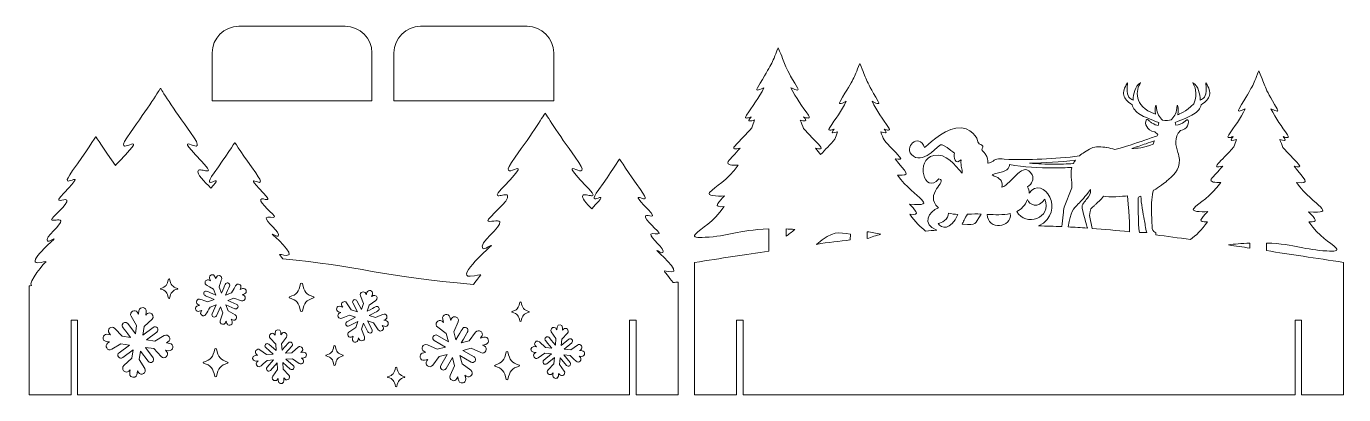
# Model space of a CAD drawing. Header units: inches. Extents: x 623 to 1241, y -363 to -190.
import ezdxf

# ---------------------------------------------------------------- set-up
doc = ezdxf.new("R2010")
doc.units = ezdxf.units.IN
doc.header["$MEASUREMENT"] = 0
doc.layers.add('_U+0421_U+043B_U+043E_U+0439 1', color=7, linetype='Continuous')

# ---------------------------------------------------------------- blocks, each defined once
blk = doc.blocks.new('block 3')
at = {"layer": '_U+0421_U+043B_U+043E_U+0439 1', "color": 1, "lineweight": 5, "true_color": 0xff0000}
blk.add_open_spline([(785.25, -202.06), (785.25, -202.06), (785.25, -224.55), (785.25, -224.55), (785.25, -224.55), (710.25, -224.55), (710.25, -224.55), (710.25, -224.55), (710.25, -202.06), (710.25, -202.06), (710.25, -195.15), (715.85, -189.55), (722.75, -189.55), (722.75, -189.55), (772.74, -189.55), (772.74, -189.55), (779.65, -189.55), (785.25, -195.15), (785.25, -202.06)], degree=3, knots=[0, 0, 0, 0, 1, 1, 1, 2, 2, 2, 3, 3, 3, 4, 4, 4, 5, 5, 5, 6, 6, 6, 6], dxfattribs=at)
blk = doc.blocks.new('block 2')
at = {"layer": '_U+0421_U+043B_U+043E_U+0439 1'}
blk.add_blockref('block 3', (0, 0), dxfattribs=at)
blk = doc.blocks.new('block 5')
at = {"layer": '_U+0421_U+043B_U+043E_U+0439 1', "color": 1, "lineweight": 5, "true_color": 0xff0000}
blk.add_open_spline([(870.62, -202.06), (870.62, -202.06), (870.62, -224.55), (870.62, -224.55), (870.62, -224.55), (795.62, -224.55), (795.62, -224.55), (795.62, -224.55), (795.62, -202.06), (795.62, -202.06), (795.62, -195.15), (801.22, -189.55), (808.13, -189.55), (808.13, -189.55), (858.11, -189.55), (858.11, -189.55), (865.02, -189.55), (870.62, -195.15), (870.62, -202.06)], degree=3, knots=[0, 0, 0, 0, 1, 1, 1, 2, 2, 2, 3, 3, 3, 4, 4, 4, 5, 5, 5, 6, 6, 6, 6], dxfattribs=at)
blk = doc.blocks.new('block 4')
at = {"layer": '_U+0421_U+043B_U+043E_U+0439 1'}
blk.add_blockref('block 5', (0, 0), dxfattribs=at)
blk = doc.blocks.new('block 7')
at = {"layer": '_U+0421_U+043B_U+043E_U+0439 1', "color": 1, "lineweight": 5, "true_color": 0xff0000}
for points, knots in [([(926.7, -309.96), (924.64, -307.33), (922.47, -304.54), (922.47, -304.54), (922.61, -304.26), (923.87, -304.86), (925.94, -304.96), (930.73, -305.17), (919, -294.96), (919, -294.96), (919.2, -294.7), (921.31, -296.39), (921.84, -295.91), (923.49, -294.39), (915.51, -288.7), (916.26, -287.28), (916.73, -286.4), (919.84, -287.56), (920.16, -286.86), (920.45, -286.21), (912.77, -280.13), (913.74, -278.66), (914.49, -277.5), (920.12, -281.06), (914.89, -275.6), (902.8, -262.98), (919.14, -276.98), (911.32, -266.24), (905.73, -258.56), (901.53, -251.88), (901.53, -251.88), (901.53, -251.88), (897.34, -258.56), (891.75, -266.24), (883.99, -276.9), (900.02, -263.19), (888.44, -275.33), (885.92, -272.77), (883.54, -270.09), (884.23, -269.03), (885.33, -267.36), (893.46, -272.5), (885.91, -264.62), (868.44, -246.39), (892.03, -266.61), (880.74, -251.1), (872.67, -240.01), (866.61, -230.36), (866.61, -230.36), (866.61, -230.36), (860.55, -240.01), (852.48, -251.1), (841.18, -266.61), (864.78, -246.39), (847.31, -264.62), (839.76, -272.5), (847.89, -267.36), (848.98, -269.03), (850.38, -271.16), (839.29, -279.93), (839.71, -280.88), (840.17, -281.9), (844.66, -280.21), (845.34, -281.49), (846.42, -283.54), (834.89, -291.75), (837.28, -293.95), (838.04, -294.65), (841.09, -292.21), (841.39, -292.58), (841.39, -292.59), (824.44, -307.33), (831.36, -307.02), (834.34, -306.88), (836.16, -306.02), (836.37, -306.41), (836.37, -306.41), (834.85, -308.36), (832.93, -310.82), (790.66, -307.42), (778.17, -301.92), (743.44, -298.82), (742.51, -297.62), (741.85, -296.77), (741.85, -296.77), (741.99, -296.5), (743.25, -297.1), (745.32, -297.19), (750.11, -297.41), (738.37, -287.2), (738.37, -287.2), (738.58, -286.94), (740.69, -288.63), (741.22, -288.15), (742.87, -286.62), (734.89, -280.94), (735.64, -279.52), (736.11, -278.64), (739.22, -279.8), (739.54, -279.1), (739.82, -278.44), (732.15, -272.37), (733.11, -270.89), (733.87, -269.74), (739.5, -273.3), (734.27, -267.84), (722.18, -255.22), (738.52, -269.22), (730.69, -258.48), (725.11, -250.8), (720.91, -244.12), (720.91, -244.12), (720.91, -244.12), (716.72, -250.8), (711.13, -258.48), (703.86, -268.47), (717.47, -257.07), (709.69, -265.56), (706.68, -262.58), (702.75, -258.71), (703.61, -257.39), (704.71, -255.72), (712.83, -260.86), (705.28, -252.98), (687.81, -234.75), (711.41, -254.97), (700.12, -239.45), (692.04, -228.36), (685.99, -218.72), (685.99, -218.72), (685.99, -218.72), (679.93, -228.36), (671.85, -239.45), (660.56, -254.97), (684.16, -234.75), (666.69, -252.98), (665.93, -253.77), (665.33, -254.43), (664.86, -254.98), (659.49, -247.45), (655.65, -241.32), (655.65, -241.32), (655.65, -241.32), (650.96, -248.79), (644.71, -257.37), (635.97, -269.38), (654.23, -253.73), (640.71, -267.84), (634.87, -273.93), (641.16, -269.96), (642.01, -271.25), (643.09, -272.9), (634.51, -279.69), (634.83, -280.42), (635.18, -281.21), (638.66, -279.9), (639.18, -280.89), (640.03, -282.48), (631.1, -288.83), (632.95, -290.53), (633.54, -291.07), (635.9, -289.18), (636.13, -289.48), (636.13, -289.48), (623.01, -300.89), (628.37, -300.64), (630.68, -300.54), (632.09, -299.87), (632.25, -300.18), (632.11, -299.82), (623.32, -310.38), (625.43, -311.33), (624.93, -311.46), (624.54, -311.52), (624.28, -311.52), (624.28, -314.33), (624.28, -362.66), (624.28, -362.66), (624.28, -362.66), (644.09, -362.66), (644.09, -362.66), (644.09, -362.66), (644.09, -327.66), (644.09, -327.66), (644.09, -327.66), (647.09, -327.66), (647.09, -327.66), (647.09, -327.66), (647.09, -362.66), (647.09, -362.66), (647.09, -362.66), (906.26, -362.66), (906.26, -362.66), (906.26, -362.66), (906.26, -327.66), (906.26, -327.66), (906.26, -327.66), (909.26, -327.66), (909.26, -327.66), (909.26, -327.66), (909.26, -362.66), (909.26, -362.66), (909.26, -362.66), (929.08, -362.66), (929.08, -362.66), (929.08, -359.4), (929.08, -313.38), (929.08, -309.74), (928.28, -309.82), (927.49, -309.89), (926.7, -309.96)], [0, 0, 0, 0, 1, 1, 1, 2, 2, 2, 3, 3, 3, 4, 4, 4, 5, 5, 5, 6, 6, 6, 7, 7, 7, 8, 8, 8, 9, 9, 9, 10, 10, 10, 11, 11, 11, 12, 12, 12, 13, 13, 13, 14, 14, 14, 15, 15, 15, 16, 16, 16, 17, 17, 17, 18, 18, 18, 19, 19, 19, 20, 20, 20, 21, 21, 21, 22, 22, 22, 23, 23, 23, 24, 24, 24, 25, 25, 25, 26, 26, 26, 27, 27, 27, 28, 28, 28, 29, 29, 29, 30, 30, 30, 31, 31, 31, 32, 32, 32, 33, 33, 33, 34, 34, 34, 35, 35, 35, 36, 36, 36, 37, 37, 37, 38, 38, 38, 39, 39, 39, 40, 40, 40, 41, 41, 41, 42, 42, 42, 43, 43, 43, 44, 44, 44, 45, 45, 45, 46, 46, 46, 47, 47, 47, 48, 48, 48, 49, 49, 49, 50, 50, 50, 51, 51, 51, 52, 52, 52, 53, 53, 53, 54, 54, 54, 55, 55, 55, 56, 56, 56, 57, 57, 57, 58, 58, 58, 59, 59, 59, 60, 60, 60, 61, 61, 61, 62, 62, 62, 63, 63, 63, 64, 64, 64, 65, 65, 65, 66, 66, 66, 67, 67, 67, 68, 68, 68, 69, 69, 69, 70, 70, 70, 70]), ([(693.92, -313.02), (691.58, -313.76), (690.85, -314.54), (690.29, -317.34), (690.25, -317.55), (689.77, -317.55), (689.73, -317.34), (689.17, -314.54), (688.44, -313.76), (686.1, -313.02), (685.88, -312.96), (685.88, -312.76), (686.1, -312.69), (688.44, -311.95), (689.17, -311.17), (689.73, -308.37), (689.77, -308.15), (690.25, -308.15), (690.29, -308.37), (690.85, -311.17), (691.58, -311.95), (693.92, -312.69), (694.14, -312.76), (694.14, -312.96), (693.92, -313.02)], [0, 0, 0, 0, 1, 1, 1, 2, 2, 2, 3, 3, 3, 4, 4, 4, 5, 5, 5, 6, 6, 6, 7, 7, 7, 8, 8, 8, 8]), ([(725.41, -315.32), (725.41, -315.32), (724.29, -315.75), (724.29, -315.75), (724.29, -315.75), (724.91, -315.95), (724.91, -315.95), (726.56, -316.48), (725.74, -319), (724.08, -318.48), (724.08, -318.48), (720.39, -317.28), (720.39, -317.28), (720.39, -317.28), (717.55, -318.38), (717.55, -318.38), (717.55, -318.38), (721.77, -320.26), (721.77, -320.26), (722.3, -320.5), (722.55, -321.15), (722.32, -321.69), (722.07, -322.23), (721.42, -322.48), (720.88, -322.24), (720.88, -322.24), (716.66, -320.36), (716.66, -320.36), (716.66, -320.36), (717.75, -323.21), (717.75, -323.21), (717.75, -323.21), (721.11, -325.15), (721.11, -325.15), (722.61, -326.03), (721.29, -328.3), (719.78, -327.46), (719.78, -327.46), (719.22, -327.14), (719.22, -327.14), (719.63, -328.22), (720.02, -328.85), (719.47, -329.53), (718.99, -330.12), (718.14, -330.18), (717.69, -329.86), (717.22, -329.61), (717, -328.77), (716.74, -328.09), (716.56, -328.62), (716.44, -329.23), (715.85, -329.49), (714.89, -329.94), (713.61, -329.03), (714, -327.88), (714, -327.88), (715.2, -324.2), (715.2, -324.2), (715.2, -324.2), (714.1, -321.35), (714.1, -321.35), (714.1, -321.35), (712.23, -325.57), (712.23, -325.57), (711.99, -326.1), (711.33, -326.35), (710.79, -326.12), (710.25, -325.87), (710, -325.22), (710.24, -324.68), (710.24, -324.68), (712.12, -320.46), (712.12, -320.46), (712.12, -320.46), (709.27, -321.56), (709.27, -321.56), (707.89, -323.94), (706.92, -326.84), (705.18, -325.11), (704.43, -324.36), (705.07, -323.49), (705.35, -323.02), (705.35, -323.02), (704.23, -323.45), (704.23, -323.45), (703.42, -323.76), (702.77, -323.31), (702.53, -322.7), (702.53, -322.7), (702.53, -322.7), (702.53, -322.7), (702.33, -322.16), (702.5, -321.59), (702.71, -321.38), (702.71, -321.37), (702.71, -321.37), (702.71, -321.37), (702.98, -320.99), (703.86, -320.74), (704.39, -320.54), (703.77, -320.34), (702.87, -320.18), (702.87, -319.12), (702.87, -318.62), (703.18, -318.13), (703.35, -318.05), (703.94, -317.33), (705.22, -318.01), (708.29, -319), (708.29, -319), (711.14, -317.91), (711.14, -317.91), (707, -316.07), (706.38, -315.99), (706.29, -315.19), (706.23, -315.06), (706.3, -314.6), (706.54, -314.33), (707.24, -313.56), (707.69, -313.99), (712.02, -315.92), (712.02, -315.92), (710.92, -313.07), (710.92, -313.07), (707.57, -311.14), (707.46, -311.1), (707.27, -310.9), (706.87, -310.53), (706.83, -309.78), (707.02, -309.53), (707.07, -309.36), (707.25, -309.09), (707.44, -308.95), (708.2, -308.3), (708.89, -308.82), (709.46, -309.15), (709.27, -308.66), (708.98, -307.98), (708.95, -307.68), (708.77, -306.25), (710.94, -305.58), (711.52, -307.08), (711.72, -307.61), (711.63, -307.36), (711.94, -308.19), (711.94, -308.19), (712.15, -307.57), (712.15, -307.57), (712.15, -307.57), (712.15, -307.57), (712.15, -307.57), (712.64, -306.14), (714.74, -306.5), (714.74, -308.11), (714.74, -308.11), (714.73, -308.22), (714.72, -308.23), (714.69, -308.44), (713.56, -311.87), (713.49, -312.09), (713.49, -312.09), (714.58, -314.94), (714.58, -314.94), (716.39, -310.87), (716.57, -309.85), (717.6, -310.09), (717.7, -310.07), (718.07, -310.21), (718.29, -310.49), (718.29, -310.49), (718.59, -310.85), (718.53, -311.25), (718.53, -311.25), (718.53, -311.26), (718.52, -311.26), (718.44, -311.71), (718.12, -312.33), (716.56, -315.82), (716.56, -315.82), (719.41, -314.73), (719.41, -314.73), (721.38, -311.33), (721.44, -311), (721.98, -310.8), (722.72, -310.46), (724.61, -311.06), (723.34, -313.26), (723.34, -313.26), (724.46, -312.83), (724.46, -312.83), (726.08, -312.21), (727.04, -314.68), (725.41, -315.32)], [0, 0, 0, 0, 1, 1, 1, 2, 2, 2, 3, 3, 3, 4, 4, 4, 5, 5, 5, 6, 6, 6, 7, 7, 7, 8, 8, 8, 9, 9, 9, 10, 10, 10, 11, 11, 11, 12, 12, 12, 13, 13, 13, 14, 14, 14, 15, 15, 15, 16, 16, 16, 17, 17, 17, 18, 18, 18, 19, 19, 19, 20, 20, 20, 21, 21, 21, 22, 22, 22, 23, 23, 23, 24, 24, 24, 25, 25, 25, 26, 26, 26, 27, 27, 27, 28, 28, 28, 29, 29, 29, 30, 30, 30, 31, 31, 31, 32, 32, 32, 33, 33, 33, 34, 34, 34, 35, 35, 35, 36, 36, 36, 37, 37, 37, 38, 38, 38, 39, 39, 39, 40, 40, 40, 41, 41, 41, 42, 42, 42, 43, 43, 43, 44, 44, 44, 45, 45, 45, 46, 46, 46, 47, 47, 47, 48, 48, 48, 49, 49, 49, 50, 50, 50, 51, 51, 51, 52, 52, 52, 53, 53, 53, 54, 54, 54, 55, 55, 55, 56, 56, 56, 57, 57, 57, 58, 58, 58, 59, 59, 59, 60, 60, 60, 61, 61, 61, 62, 62, 62, 63, 63, 63, 64, 64, 64, 64]), ([(757.87, -317.15), (754.48, -318.22), (753.43, -319.34), (752.63, -323.38), (752.56, -323.69), (751.87, -323.69), (751.8, -323.38), (751, -319.34), (749.95, -318.22), (746.57, -317.15), (746.25, -317.06), (746.25, -316.77), (746.57, -316.67), (749.95, -315.61), (751, -314.48), (751.8, -310.44), (751.87, -310.13), (752.56, -310.13), (752.63, -310.44), (753.43, -314.48), (754.48, -315.61), (757.87, -316.67), (758.18, -316.77), (758.18, -317.06), (757.87, -317.15)], [0, 0, 0, 0, 1, 1, 1, 2, 2, 2, 3, 3, 3, 4, 4, 4, 5, 5, 5, 6, 6, 6, 7, 7, 7, 8, 8, 8, 8]), ([(791.23, -330.51), (791.23, -330.51), (790.09, -330.15), (790.09, -330.15), (790.09, -330.15), (790.45, -330.69), (790.45, -330.69), (791.41, -332.14), (789.2, -333.61), (788.23, -332.16), (788.23, -332.16), (786.08, -328.93), (786.08, -328.93), (786.08, -328.93), (783.17, -328.01), (783.17, -328.01), (783.17, -328.01), (785.31, -332.11), (785.31, -332.11), (785.58, -332.63), (785.36, -333.3), (784.85, -333.58), (784.32, -333.84), (783.65, -333.64), (783.38, -333.12), (783.38, -333.12), (781.25, -329.02), (781.25, -329.02), (781.25, -329.02), (780.33, -331.93), (780.33, -331.93), (780.33, -331.93), (781.74, -335.53), (781.74, -335.53), (782.38, -337.15), (779.93, -338.11), (779.27, -336.52), (779.27, -336.52), (779.03, -335.91), (779.03, -335.91), (778.69, -337), (778.6, -337.75), (777.74, -337.94), (777.28, -338.04), (776.74, -337.9), (776.39, -337.52), (775.79, -336.86), (776.16, -336.18), (776.5, -335.11), (776.5, -335.11), (775.95, -335.47), (775.95, -335.47), (775.31, -335.89), (774.51, -335.7), (774.13, -335.06), (773.8, -334.51), (773.78, -333.71), (774.49, -333.25), (774.49, -333.25), (777.72, -331.1), (777.72, -331.1), (777.72, -331.1), (778.63, -328.2), (778.63, -328.2), (778.63, -328.2), (774.54, -330.33), (774.54, -330.33), (774.02, -330.6), (773.34, -330.39), (773.07, -329.86), (772.8, -329.34), (773.01, -328.68), (773.53, -328.4), (773.53, -328.4), (777.63, -326.27), (777.63, -326.27), (777.63, -326.27), (774.72, -325.35), (774.72, -325.35), (770.81, -326.89), (770.73, -327.03), (770.12, -326.77), (769.52, -326.51), (769.12, -325.71), (769.39, -325.02), (769.63, -324.42), (770.14, -324.29), (770.74, -324.05), (770.74, -324.05), (769.59, -323.69), (769.59, -323.69), (768.77, -323.43), (768.54, -322.67), (768.73, -322.05), (768.73, -322.05), (768.73, -322.05), (768.73, -322.05), (768.84, -321.73), (769.05, -321.45), (769.32, -321.28), (769.63, -321.08), (770.02, -321.03), (770.39, -321.16), (770.39, -321.16), (771.54, -321.52), (771.54, -321.52), (771.54, -321.52), (771.18, -320.97), (771.18, -320.97), (770.7, -320.27), (771.01, -319.52), (771.55, -319.16), (772.1, -318.79), (772.91, -318.79), (773.4, -319.51), (773.4, -319.51), (775.54, -322.74), (775.54, -322.74), (775.54, -322.74), (778.45, -323.65), (778.45, -323.65), (778.45, -323.65), (776.32, -319.56), (776.32, -319.56), (776.05, -319.03), (776.26, -318.36), (776.78, -318.09), (777.31, -317.82), (777.98, -318.04), (778.25, -318.55), (778.25, -318.55), (780.38, -322.65), (780.38, -322.65), (780.38, -322.65), (781.3, -319.74), (781.3, -319.74), (781.3, -319.74), (779.88, -316.13), (779.88, -316.13), (779.25, -314.52), (781.7, -313.56), (782.35, -315.15), (782.35, -315.15), (782.59, -315.76), (782.59, -315.76), (782.59, -315.76), (782.95, -314.61), (782.95, -314.61), (783.48, -312.95), (786.01, -313.75), (785.49, -315.41), (785.49, -315.41), (785.13, -316.55), (785.13, -316.55), (785.67, -316.2), (786.06, -315.86), (786.68, -316.01), (787.74, -316.25), (788.15, -317.77), (787.14, -318.42), (787.14, -318.42), (783.91, -320.57), (783.91, -320.57), (783.91, -320.57), (782.99, -323.48), (782.99, -323.48), (787.41, -321.17), (787.34, -321.09), (787.92, -321.27), (788.51, -321.46), (788.8, -322.07), (788.62, -322.63), (788.44, -323.21), (788.44, -323.09), (784, -325.4), (784, -325.4), (786.91, -326.32), (786.91, -326.32), (790.8, -324.79), (790.9, -324.63), (791.5, -324.89), (792.09, -325.15), (792.52, -325.94), (792.23, -326.65), (791.99, -327.26), (791.47, -327.39), (790.89, -327.61), (790.89, -327.61), (792.04, -327.97), (792.04, -327.97), (792.86, -328.24), (793.08, -329.01), (792.88, -329.64), (792.68, -330.27), (792.05, -330.77), (791.23, -330.51)], [0, 0, 0, 0, 1, 1, 1, 2, 2, 2, 3, 3, 3, 4, 4, 4, 5, 5, 5, 6, 6, 6, 7, 7, 7, 8, 8, 8, 9, 9, 9, 10, 10, 10, 11, 11, 11, 12, 12, 12, 13, 13, 13, 14, 14, 14, 15, 15, 15, 16, 16, 16, 17, 17, 17, 18, 18, 18, 19, 19, 19, 20, 20, 20, 21, 21, 21, 22, 22, 22, 23, 23, 23, 24, 24, 24, 25, 25, 25, 26, 26, 26, 27, 27, 27, 28, 28, 28, 29, 29, 29, 30, 30, 30, 31, 31, 31, 32, 32, 32, 33, 33, 33, 34, 34, 34, 35, 35, 35, 36, 36, 36, 37, 37, 37, 38, 38, 38, 39, 39, 39, 40, 40, 40, 41, 41, 41, 42, 42, 42, 43, 43, 43, 44, 44, 44, 45, 45, 45, 46, 46, 46, 47, 47, 47, 48, 48, 48, 49, 49, 49, 50, 50, 50, 51, 51, 51, 52, 52, 52, 53, 53, 53, 54, 54, 54, 55, 55, 55, 56, 56, 56, 57, 57, 57, 58, 58, 58, 59, 59, 59, 60, 60, 60, 61, 61, 61, 62, 62, 62, 63, 63, 63, 64, 64, 64, 65, 65, 65, 65]), ([(689.82, -341.98), (689.82, -341.98), (688.27, -341.75), (688.27, -341.75), (688.27, -341.75), (688.84, -342.38), (688.84, -342.38), (690.4, -344.05), (687.84, -346.4), (686.28, -344.73), (686.28, -344.73), (682.85, -341.01), (682.85, -341.01), (682.85, -341.01), (678.91, -340.43), (678.91, -340.43), (678.91, -340.43), (682.51, -345.27), (682.51, -345.27), (682.97, -345.89), (682.83, -346.8), (682.22, -347.26), (681.6, -347.71), (680.69, -347.58), (680.24, -346.97), (680.24, -346.97), (676.63, -342.13), (676.63, -342.13), (676.63, -342.13), (676.05, -346.07), (676.05, -346.07), (676.05, -346.07), (678.63, -350.42), (678.63, -350.42), (679.77, -352.38), (676.82, -354.12), (675.64, -352.21), (675.64, -352.21), (675.21, -351.48), (675.21, -351.48), (674.99, -352.95), (675.03, -353.94), (673.96, -354.36), (673.33, -354.61), (672.63, -354.49), (672.13, -354.09), (671.23, -353.38), (671.55, -352.45), (671.77, -350.97), (671.77, -350.97), (671.14, -351.55), (671.14, -351.55), (669.37, -353.11), (667.19, -350.42), (668.8, -348.98), (668.8, -348.98), (672.51, -345.55), (672.51, -345.55), (672.51, -345.55), (673.09, -341.61), (673.09, -341.61), (673.09, -341.61), (668.25, -345.21), (668.25, -345.21), (667.63, -345.67), (666.72, -345.53), (666.26, -344.91), (665.81, -344.3), (665.94, -343.39), (666.56, -342.93), (666.56, -342.93), (671.4, -339.33), (671.4, -339.33), (671.4, -339.33), (667.45, -338.75), (667.45, -338.75), (667.45, -338.75), (663.1, -341.32), (663.1, -341.32), (661.18, -342.5), (659.35, -339.53), (661.32, -338.34), (661.32, -338.34), (662.05, -337.9), (662.05, -337.9), (662.05, -337.9), (660.5, -337.68), (660.5, -337.68), (659.39, -337.51), (658.93, -336.58), (659.05, -335.74), (659.05, -335.49), (659.28, -334.94), (659.64, -334.62), (660.34, -334.01), (660.98, -334.24), (662.55, -334.47), (662.55, -334.47), (661.98, -333.84), (661.98, -333.84), (660.43, -332.18), (662.98, -329.82), (664.54, -331.49), (664.54, -331.49), (667.97, -335.21), (667.97, -335.21), (667.97, -335.21), (671.92, -335.79), (671.92, -335.79), (668.02, -330.55), (667.94, -330.68), (668.06, -329.89), (668.24, -328.6), (669.88, -328.29), (670.59, -329.25), (670.59, -329.25), (674.19, -334.09), (674.19, -334.09), (674.19, -334.09), (674.77, -330.15), (674.77, -330.15), (674.77, -330.15), (672.19, -325.79), (672.19, -325.79), (671.64, -324.83), (672.08, -323.89), (672.81, -323.45), (673.55, -323.01), (674.6, -323.06), (675.18, -324.02), (675.18, -324.02), (675.62, -324.75), (675.62, -324.75), (675.62, -324.75), (675.84, -323.19), (675.84, -323.19), (676.18, -320.94), (679.61, -321.45), (679.28, -323.7), (679.28, -323.7), (679.06, -325.25), (679.06, -325.25), (679.66, -324.69), (680.11, -324.15), (680.95, -324.22), (682.36, -324.32), (683.2, -326.19), (682.03, -327.24), (682.03, -327.24), (678.31, -330.67), (678.31, -330.67), (678.31, -330.67), (677.73, -334.62), (677.73, -334.62), (677.73, -334.62), (682.58, -331.01), (682.58, -331.01), (683.18, -330.56), (684.1, -330.68), (684.56, -331.3), (685.01, -331.9), (684.91, -332.81), (684.27, -333.29), (684.27, -333.29), (679.43, -336.89), (679.43, -336.89), (679.43, -336.89), (683.37, -337.47), (683.37, -337.47), (683.37, -337.47), (687.72, -334.9), (687.72, -334.9), (689.65, -333.73), (691.47, -336.69), (689.51, -337.88), (689.51, -337.88), (688.78, -338.32), (688.78, -338.32), (688.78, -338.32), (690.33, -338.54), (690.33, -338.54), (692.57, -338.88), (692.08, -342.31), (689.82, -341.98)], [0, 0, 0, 0, 1, 1, 1, 2, 2, 2, 3, 3, 3, 4, 4, 4, 5, 5, 5, 6, 6, 6, 7, 7, 7, 8, 8, 8, 9, 9, 9, 10, 10, 10, 11, 11, 11, 12, 12, 12, 13, 13, 13, 14, 14, 14, 15, 15, 15, 16, 16, 16, 17, 17, 17, 18, 18, 18, 19, 19, 19, 20, 20, 20, 21, 21, 21, 22, 22, 22, 23, 23, 23, 24, 24, 24, 25, 25, 25, 26, 26, 26, 27, 27, 27, 28, 28, 28, 29, 29, 29, 30, 30, 30, 31, 31, 31, 32, 32, 32, 33, 33, 33, 34, 34, 34, 35, 35, 35, 36, 36, 36, 37, 37, 37, 38, 38, 38, 39, 39, 39, 40, 40, 40, 41, 41, 41, 42, 42, 42, 43, 43, 43, 44, 44, 44, 45, 45, 45, 46, 46, 46, 47, 47, 47, 48, 48, 48, 49, 49, 49, 50, 50, 50, 51, 51, 51, 52, 52, 52, 53, 53, 53, 54, 54, 54, 55, 55, 55, 56, 56, 56, 57, 57, 57, 58, 58, 58, 59, 59, 59, 60, 60, 60, 61, 61, 61, 61]), ([(858.96, -323.84), (856.64, -324.58), (855.89, -325.34), (855.33, -328.16), (855.29, -328.37), (854.81, -328.37), (854.77, -328.16), (854.21, -325.36), (853.48, -324.58), (851.14, -323.84), (850.94, -323.78), (850.92, -323.62), (851.06, -323.54), (851.92, -323.02), (853.93, -323.41), (854.77, -319.19), (854.81, -318.97), (855.29, -318.97), (855.33, -319.19), (855.9, -322.01), (856.66, -322.78), (858.96, -323.5), (859.18, -323.57), (859.18, -323.77), (858.96, -323.84)], [0, 0, 0, 0, 1, 1, 1, 2, 2, 2, 3, 3, 3, 4, 4, 4, 5, 5, 5, 6, 6, 6, 7, 7, 7, 8, 8, 8, 8]), ([(838.67, -339.01), (838.67, -339.01), (837.15, -339.4), (837.15, -339.4), (837.15, -339.4), (837.92, -339.75), (837.92, -339.75), (838.94, -340.21), (839.12, -341.24), (838.77, -342.02), (838.41, -342.81), (837.51, -343.38), (836.47, -342.91), (836.47, -342.91), (831.87, -340.83), (831.87, -340.83), (831.87, -340.83), (828.01, -341.82), (828.01, -341.82), (828.01, -341.82), (833.22, -344.88), (833.22, -344.88), (833.87, -345.27), (834.1, -346.16), (833.71, -346.83), (833.32, -347.49), (832.44, -347.72), (831.78, -347.33), (831.78, -347.33), (826.57, -344.27), (826.57, -344.27), (826.57, -344.27), (827.57, -348.13), (827.57, -348.13), (827.57, -348.13), (831.64, -351.14), (831.64, -351.14), (833.45, -352.5), (831.41, -355.25), (829.58, -353.95), (829.58, -353.95), (828.9, -353.44), (828.9, -353.44), (829.28, -354.91), (829.69, -355.78), (828.87, -356.58), (828.43, -357.02), (827.74, -357.23), (827.09, -357.05), (825.98, -356.74), (825.92, -355.78), (825.54, -354.31), (825.54, -354.31), (825.18, -355.09), (825.18, -355.09), (824.16, -357.22), (821.1, -355.59), (822.02, -353.64), (822.02, -353.64), (824.11, -349.03), (824.11, -349.03), (824.11, -349.03), (823.11, -345.18), (823.11, -345.18), (823.11, -345.18), (820.05, -350.38), (820.05, -350.38), (819.66, -351.04), (818.77, -351.27), (818.11, -350.88), (817.45, -350.49), (817.22, -349.6), (817.6, -348.94), (817.6, -348.94), (820.66, -343.74), (820.66, -343.74), (820.66, -343.74), (816.8, -344.74), (816.8, -344.74), (816.8, -344.74), (813.79, -348.79), (813.79, -348.79), (812.49, -350.63), (809.64, -348.62), (810.99, -346.75), (810.99, -346.75), (811.49, -346.06), (811.49, -346.06), (811.49, -346.06), (809.98, -346.45), (809.98, -346.45), (808.89, -346.73), (808.1, -346.05), (807.89, -345.23), (807.89, -345.23), (807.89, -345.23), (807.89, -345.23), (807.78, -344.8), (807.82, -344.35), (808, -343.98), (808.41, -343.14), (809.06, -343.11), (810.62, -342.7), (810.62, -342.7), (809.85, -342.35), (809.85, -342.35), (808.83, -341.89), (808.65, -340.86), (809, -340.08), (809.36, -339.28), (810.26, -338.72), (811.29, -339.19), (811.29, -339.19), (815.9, -341.27), (815.9, -341.27), (815.9, -341.27), (819.76, -340.27), (819.76, -340.27), (819.76, -340.27), (814.56, -337.21), (814.56, -337.21), (814.24, -337.02), (814.01, -336.72), (813.91, -336.35), (813.82, -335.97), (813.87, -335.59), (814.06, -335.27), (814.24, -334.96), (814.56, -334.72), (814.92, -334.62), (815.29, -334.53), (815.68, -334.58), (816, -334.77), (816, -334.77), (821.2, -337.82), (821.2, -337.82), (821.2, -337.82), (820.19, -333.96), (820.19, -333.96), (820.19, -333.96), (816.13, -330.95), (816.13, -330.95), (815.24, -330.29), (815.28, -329.24), (815.78, -328.56), (816.29, -327.87), (817.28, -327.5), (818.19, -328.15), (818.19, -328.15), (818.87, -328.66), (818.87, -328.66), (818.87, -328.66), (818.48, -327.14), (818.48, -327.14), (817.91, -324.93), (821.27, -324.07), (821.84, -326.27), (821.84, -326.27), (822.24, -327.78), (822.24, -327.78), (822.59, -327.02), (822.78, -326.37), (823.57, -326.1), (824.91, -325.63), (826.42, -327.04), (825.75, -328.45), (825.75, -328.45), (823.66, -333.07), (823.66, -333.07), (823.66, -333.07), (824.66, -336.93), (824.66, -336.93), (827.96, -331.32), (827.82, -331.27), (828.59, -331.07), (829.36, -330.88), (830.11, -331.32), (830.31, -332.09), (830.51, -332.85), (830.39, -332.78), (827.11, -338.36), (827.11, -338.36), (830.97, -337.36), (830.97, -337.36), (830.97, -337.36), (833.97, -333.3), (833.97, -333.3), (834.61, -332.41), (835.67, -332.42), (836.37, -332.94), (836.75, -333.2), (837.01, -333.59), (837.1, -334.04), (837.18, -334.49), (837.07, -334.95), (836.78, -335.35), (836.78, -335.35), (836.28, -336.03), (836.28, -336.03), (836.28, -336.03), (837.8, -335.64), (837.8, -335.64), (839.99, -335.08), (840.88, -338.43), (838.67, -339.01)], [0, 0, 0, 0, 1, 1, 1, 2, 2, 2, 3, 3, 3, 4, 4, 4, 5, 5, 5, 6, 6, 6, 7, 7, 7, 8, 8, 8, 9, 9, 9, 10, 10, 10, 11, 11, 11, 12, 12, 12, 13, 13, 13, 14, 14, 14, 15, 15, 15, 16, 16, 16, 17, 17, 17, 18, 18, 18, 19, 19, 19, 20, 20, 20, 21, 21, 21, 22, 22, 22, 23, 23, 23, 24, 24, 24, 25, 25, 25, 26, 26, 26, 27, 27, 27, 28, 28, 28, 29, 29, 29, 30, 30, 30, 31, 31, 31, 32, 32, 32, 33, 33, 33, 34, 34, 34, 35, 35, 35, 36, 36, 36, 37, 37, 37, 38, 38, 38, 39, 39, 39, 40, 40, 40, 41, 41, 41, 42, 42, 42, 43, 43, 43, 44, 44, 44, 45, 45, 45, 46, 46, 46, 47, 47, 47, 48, 48, 48, 49, 49, 49, 50, 50, 50, 51, 51, 51, 52, 52, 52, 53, 53, 53, 54, 54, 54, 55, 55, 55, 56, 56, 56, 57, 57, 57, 58, 58, 58, 59, 59, 59, 60, 60, 60, 61, 61, 61, 62, 62, 62, 63, 63, 63, 64, 64, 64, 65, 65, 65, 66, 66, 66, 67, 67, 67, 68, 68, 68, 68]), ([(753.28, -345.34), (753.28, -345.34), (752.09, -345.42), (752.09, -345.42), (752.09, -345.42), (752.62, -345.8), (752.62, -345.8), (754.04, -346.79), (752.52, -348.97), (751.07, -347.97), (751.07, -347.97), (747.91, -345.74), (747.91, -345.74), (747.91, -345.74), (744.87, -345.94), (744.87, -345.94), (744.87, -345.94), (748.34, -348.98), (748.34, -348.98), (748.78, -349.37), (748.83, -350.07), (748.44, -350.52), (748.05, -350.95), (747.35, -351), (746.91, -350.62), (746.91, -350.62), (743.43, -347.57), (743.43, -347.57), (743.43, -347.57), (743.63, -350.62), (743.63, -350.62), (743.63, -350.62), (746.26, -353.47), (746.26, -353.47), (747.44, -354.75), (745.5, -356.52), (744.32, -355.28), (744.32, -355.28), (743.87, -354.8), (743.87, -354.8), (743.94, -355.94), (744.13, -356.67), (743.4, -357.16), (742.96, -357.45), (742.42, -357.46), (741.99, -357.25), (741.2, -356.87), (741.3, -356.12), (741.22, -354.98), (740.86, -355.48), (740.62, -355.95), (739.96, -356.06), (738.91, -356.2), (737.96, -354.95), (738.67, -353.97), (738.67, -353.97), (740.9, -350.8), (740.9, -350.8), (740.9, -350.8), (740.7, -347.75), (740.7, -347.75), (740.7, -347.75), (737.66, -351.23), (737.66, -351.23), (737.27, -351.67), (736.56, -351.72), (736.12, -351.33), (735.68, -350.94), (735.64, -350.24), (736.02, -349.8), (736.02, -349.8), (739.07, -346.32), (739.07, -346.32), (739.07, -346.32), (736.02, -346.52), (736.02, -346.52), (732.91, -349.4), (732.91, -349.54), (732.25, -349.52), (731.58, -349.49), (730.93, -348.88), (730.93, -348.15), (730.94, -347.5), (731.38, -347.19), (731.84, -346.76), (731.84, -346.76), (730.64, -346.84), (730.64, -346.84), (728.85, -346.96), (728.78, -344.28), (730.47, -344.19), (730.47, -344.19), (731.66, -344.11), (731.66, -344.11), (731.66, -344.11), (731.13, -343.73), (731.13, -343.73), (729.71, -342.74), (731.24, -340.56), (732.67, -341.56), (732.67, -341.56), (735.84, -343.79), (735.84, -343.79), (735.84, -343.79), (738.89, -343.59), (738.89, -343.59), (738.89, -343.59), (735.41, -340.55), (735.41, -340.55), (734.95, -340.14), (734.93, -339.44), (735.31, -339.01), (735.68, -338.58), (736.39, -338.51), (736.84, -338.91), (736.84, -338.91), (740.32, -341.95), (740.32, -341.95), (740.32, -341.95), (740.11, -338.91), (740.11, -338.91), (740.11, -338.91), (737.49, -336.06), (737.49, -336.06), (736.32, -334.79), (738.25, -333), (739.43, -334.25), (739.43, -334.25), (739.88, -334.73), (739.88, -334.73), (739.88, -334.73), (739.8, -333.53), (739.8, -333.53), (739.68, -331.79), (742.34, -331.62), (742.45, -333.35), (742.45, -333.35), (742.53, -334.55), (742.53, -334.55), (742.53, -334.55), (742.91, -334.02), (742.91, -334.02), (743.95, -332.56), (746.05, -334.22), (745.08, -335.56), (745.08, -335.56), (742.85, -338.73), (742.85, -338.73), (742.85, -338.73), (743.05, -341.77), (743.05, -341.77), (746.34, -338.02), (746.23, -337.98), (746.84, -337.94), (747.48, -337.9), (747.95, -338.38), (747.99, -338.95), (748.02, -339.55), (747.98, -339.44), (744.68, -343.21), (744.68, -343.21), (747.73, -343.01), (747.73, -343.01), (750.82, -340.15), (750.84, -339.99), (751.49, -340.01), (752.52, -340.05), (753.35, -341.4), (752.39, -342.33), (752.39, -342.33), (751.91, -342.77), (751.91, -342.77), (751.91, -342.77), (753.11, -342.69), (753.11, -342.69), (753.97, -342.63), (754.46, -343.27), (754.5, -343.93), (754.55, -344.59), (754.14, -345.28), (753.28, -345.34)], [0, 0, 0, 0, 1, 1, 1, 2, 2, 2, 3, 3, 3, 4, 4, 4, 5, 5, 5, 6, 6, 6, 7, 7, 7, 8, 8, 8, 9, 9, 9, 10, 10, 10, 11, 11, 11, 12, 12, 12, 13, 13, 13, 14, 14, 14, 15, 15, 15, 16, 16, 16, 17, 17, 17, 18, 18, 18, 19, 19, 19, 20, 20, 20, 21, 21, 21, 22, 22, 22, 23, 23, 23, 24, 24, 24, 25, 25, 25, 26, 26, 26, 27, 27, 27, 28, 28, 28, 29, 29, 29, 30, 30, 30, 31, 31, 31, 32, 32, 32, 33, 33, 33, 34, 34, 34, 35, 35, 35, 36, 36, 36, 37, 37, 37, 38, 38, 38, 39, 39, 39, 40, 40, 40, 41, 41, 41, 42, 42, 42, 43, 43, 43, 44, 44, 44, 45, 45, 45, 46, 46, 46, 47, 47, 47, 48, 48, 48, 49, 49, 49, 50, 50, 50, 51, 51, 51, 52, 52, 52, 53, 53, 53, 54, 54, 54, 55, 55, 55, 56, 56, 56, 57, 57, 57, 58, 58, 58, 59, 59, 59, 60, 60, 60, 60]), ([(883.71, -344.65), (883.71, -344.65), (882.52, -344.55), (882.52, -344.55), (882.97, -344.99), (883.4, -345.31), (883.39, -345.96), (883.38, -346.7), (882.72, -347.29), (882.05, -347.3), (881.39, -347.32), (881.39, -347.16), (878.34, -344.24), (878.34, -344.24), (875.3, -343.98), (875.3, -343.98), (875.3, -343.98), (878.28, -347.51), (878.28, -347.51), (878.65, -347.96), (878.59, -348.66), (878.15, -349.04), (877.7, -349.42), (876.99, -349.36), (876.61, -348.91), (876.61, -348.91), (873.64, -345.38), (873.64, -345.38), (873.64, -345.38), (873.38, -348.42), (873.38, -348.42), (873.38, -348.42), (875.55, -351.63), (875.55, -351.63), (876.03, -352.32), (875.7, -353.06), (875.19, -353.45), (874.61, -353.88), (873.8, -353.77), (873.35, -353.13), (873.35, -353.13), (872.98, -352.59), (872.98, -352.59), (872.88, -353.75), (872.96, -354.48), (872.16, -354.85), (871.71, -355.07), (871.15, -355.01), (870.76, -354.73), (870.03, -354.23), (870.24, -353.48), (870.33, -352.37), (870.33, -352.37), (869.88, -352.83), (869.88, -352.83), (868.68, -354.05), (866.77, -352.24), (867.97, -350.98), (867.97, -350.98), (870.65, -348.18), (870.65, -348.18), (870.65, -348.18), (870.91, -345.15), (870.91, -345.15), (870.91, -345.15), (867.37, -348.12), (867.37, -348.12), (866.93, -348.5), (866.23, -348.44), (865.85, -347.99), (865.47, -347.54), (865.53, -346.84), (865.97, -346.46), (865.97, -346.46), (869.51, -343.48), (869.51, -343.48), (869.51, -343.48), (866.47, -343.22), (866.47, -343.22), (866.47, -343.22), (863.26, -345.39), (863.26, -345.39), (862.53, -345.88), (861.78, -345.57), (861.41, -345.01), (861.05, -344.47), (861.05, -343.67), (861.76, -343.19), (861.76, -343.19), (862.3, -342.83), (862.3, -342.83), (862.3, -342.83), (861.11, -342.73), (861.11, -342.73), (859.36, -342.58), (859.6, -339.93), (861.33, -340.08), (861.33, -340.08), (862.52, -340.18), (862.52, -340.18), (862.07, -339.74), (861.64, -339.43), (861.65, -338.78), (861.66, -337.74), (863, -336.92), (863.91, -337.82), (863.91, -337.82), (866.7, -340.5), (866.7, -340.5), (866.7, -340.5), (869.74, -340.76), (869.74, -340.76), (866.51, -336.92), (866.47, -337.04), (866.52, -336.43), (866.56, -335.87), (867.05, -335.39), (867.69, -335.45), (868.29, -335.5), (868.19, -335.54), (871.4, -339.36), (871.4, -339.36), (871.66, -336.32), (871.66, -336.32), (871.66, -336.32), (869.49, -333.1), (869.49, -333.1), (868.81, -332.12), (869.76, -330.87), (870.83, -331.04), (871.47, -331.15), (871.7, -331.61), (872.06, -332.14), (872.06, -332.14), (872.16, -330.95), (872.16, -330.95), (872.31, -329.22), (874.95, -329.43), (874.81, -331.18), (874.81, -331.18), (874.71, -332.37), (874.71, -332.37), (874.71, -332.37), (875.16, -331.9), (875.16, -331.9), (876.37, -330.68), (878.27, -332.5), (877.08, -333.75), (877.08, -333.75), (874.4, -336.55), (874.4, -336.55), (874.4, -336.55), (874.13, -339.59), (874.13, -339.59), (874.13, -339.59), (877.67, -336.61), (877.67, -336.61), (878.11, -336.24), (878.81, -336.29), (879.19, -336.74), (879.58, -337.19), (879.51, -337.89), (879.07, -338.28), (879.07, -338.28), (875.53, -341.25), (875.53, -341.25), (875.53, -341.25), (878.58, -341.51), (878.58, -341.51), (878.58, -341.51), (881.78, -339.34), (881.78, -339.34), (883.24, -338.37), (884.73, -340.57), (883.28, -341.54), (883.28, -341.54), (882.74, -341.91), (882.74, -341.91), (882.74, -341.91), (883.94, -342.01), (883.94, -342.01), (884.74, -342.07), (885.19, -342.76), (885.13, -343.46), (885.13, -343.92), (884.69, -344.74), (883.71, -344.65)], [0, 0, 0, 0, 1, 1, 1, 2, 2, 2, 3, 3, 3, 4, 4, 4, 5, 5, 5, 6, 6, 6, 7, 7, 7, 8, 8, 8, 9, 9, 9, 10, 10, 10, 11, 11, 11, 12, 12, 12, 13, 13, 13, 14, 14, 14, 15, 15, 15, 16, 16, 16, 17, 17, 17, 18, 18, 18, 19, 19, 19, 20, 20, 20, 21, 21, 21, 22, 22, 22, 23, 23, 23, 24, 24, 24, 25, 25, 25, 26, 26, 26, 27, 27, 27, 28, 28, 28, 29, 29, 29, 30, 30, 30, 31, 31, 31, 32, 32, 32, 33, 33, 33, 34, 34, 34, 35, 35, 35, 36, 36, 36, 37, 37, 37, 38, 38, 38, 39, 39, 39, 40, 40, 40, 41, 41, 41, 42, 42, 42, 43, 43, 43, 44, 44, 44, 45, 45, 45, 46, 46, 46, 47, 47, 47, 48, 48, 48, 49, 49, 49, 50, 50, 50, 51, 51, 51, 52, 52, 52, 53, 53, 53, 54, 54, 54, 55, 55, 55, 56, 56, 56, 57, 57, 57, 58, 58, 58, 59, 59, 59, 60, 60, 60, 61, 61, 61, 62, 62, 62, 62]), ([(771.65, -344.42), (769.31, -345.16), (768.58, -345.93), (768.02, -348.73), (767.98, -348.95), (767.5, -348.95), (767.45, -348.73), (766.9, -345.93), (766.17, -345.16), (763.82, -344.42), (763.61, -344.35), (763.61, -344.15), (763.82, -344.09), (766.17, -343.34), (766.9, -342.57), (767.45, -339.77), (767.5, -339.55), (767.98, -339.55), (768.02, -339.77), (768.58, -342.57), (769.31, -343.34), (771.65, -344.09), (771.87, -344.15), (771.87, -344.35), (771.65, -344.42)], [0, 0, 0, 0, 1, 1, 1, 2, 2, 2, 3, 3, 3, 4, 4, 4, 5, 5, 5, 6, 6, 6, 7, 7, 7, 8, 8, 8, 8]), ([(717.53, -347.85), (714.15, -348.91), (713.1, -350.03), (712.29, -354.07), (712.23, -354.39), (711.54, -354.39), (711.47, -354.07), (710.67, -350.03), (709.62, -348.91), (706.23, -347.85), (705.92, -347.75), (705.92, -347.46), (706.23, -347.36), (709.62, -346.3), (710.67, -345.18), (711.47, -341.14), (711.54, -340.82), (712.23, -340.82), (712.29, -341.14), (713.1, -345.18), (714.15, -346.3), (717.53, -347.36), (717.85, -347.46), (717.85, -347.75), (717.53, -347.85)], [0, 0, 0, 0, 1, 1, 1, 2, 2, 2, 3, 3, 3, 4, 4, 4, 5, 5, 5, 6, 6, 6, 7, 7, 7, 8, 8, 8, 8]), ([(854.35, -349.26), (850.97, -350.32), (849.92, -351.44), (849.11, -355.48), (849.05, -355.8), (848.35, -355.8), (848.29, -355.48), (847.49, -351.44), (846.44, -350.32), (843.05, -349.26), (842.74, -349.16), (842.74, -348.87), (843.05, -348.77), (846.44, -347.71), (847.49, -346.59), (848.29, -342.55), (848.35, -342.23), (849.05, -342.23), (849.11, -342.55), (849.92, -346.59), (850.97, -347.71), (854.35, -348.77), (854.66, -348.87), (854.66, -349.16), (854.35, -349.26)], [0, 0, 0, 0, 1, 1, 1, 2, 2, 2, 3, 3, 3, 4, 4, 4, 5, 5, 5, 6, 6, 6, 7, 7, 7, 8, 8, 8, 8]), ([(800.58, -354.53), (798.24, -355.27), (797.51, -356.05), (796.95, -358.85), (796.91, -359.06), (796.42, -359.06), (796.38, -358.85), (795.82, -356.05), (795.1, -355.27), (792.75, -354.53), (792.53, -354.46), (792.53, -354.27), (792.75, -354.2), (795.1, -353.46), (795.82, -352.68), (796.38, -349.88), (796.42, -349.67), (796.91, -349.67), (796.95, -349.88), (797.51, -352.68), (798.24, -353.46), (800.58, -354.2), (800.8, -354.27), (800.8, -354.46), (800.58, -354.53)], [0, 0, 0, 0, 1, 1, 1, 2, 2, 2, 3, 3, 3, 4, 4, 4, 5, 5, 5, 6, 6, 6, 7, 7, 7, 8, 8, 8, 8])]:
    blk.add_open_spline(points, degree=3, knots=knots, dxfattribs=at)
blk = doc.blocks.new('block 6')
at = {"layer": '_U+0421_U+043B_U+043E_U+0439 1'}
blk.add_blockref('block 7', (0, 0), dxfattribs=at)
blk = doc.blocks.new('block 9')
at = {"layer": '_U+0421_U+043B_U+043E_U+0439 1', "color": 1, "lineweight": 5, "true_color": 0xff0000}
for points, knots in [([(1205.24, -294.97), (1205.24, -294.97), (1205.24, -291.39), (1205.24, -291.39), (1219.2, -291.91), (1223.25, -294.74), (1233.66, -295.08), (1237.1, -295.38), (1239.23, -295.16), (1238.02, -293.84), (1235.2, -290.78), (1229.99, -288.65), (1225.15, -281.36), (1230.05, -281.86), (1228.35, -280.16), (1225.05, -276.71), (1239.13, -277.63), (1227.7, -274.3), (1219.31, -263.01), (1226.42, -263.55), (1223, -261.55), (1218.32, -255.34), (1220.16, -255.77), (1221.69, -255.86), (1220.36, -254.38), (1218.01, -251.78), (1215.37, -249.21), (1213.01, -246.46), (1212.49, -245.29), (1212, -244.05), (1211.56, -242.73), (1213.2, -243.25), (1214.81, -243.51), (1213.67, -242.12), (1213.45, -241.86), (1213.25, -241.6), (1213.04, -241.35), (1214.61, -241.95), (1216.28, -242.33), (1215.16, -240.62), (1212.57, -236.69), (1209.51, -232.81), (1207.38, -228.29), (1208.62, -228.98), (1211.47, -230.34), (1210.3, -228.37), (1203.39, -216.75), (1205.35, -218.86), (1201.67, -210.51), (1198.39, -218.56), (1199.34, -216.66), (1192.38, -228.37), (1191.21, -230.34), (1194.06, -228.98), (1195.3, -228.29), (1193.17, -232.81), (1190.12, -236.69), (1187.52, -240.62), (1186.41, -242.33), (1188.07, -241.95), (1189.64, -241.35), (1189.44, -241.61), (1189.23, -241.86), (1189.01, -242.12), (1187.87, -243.52), (1189.49, -243.25), (1191.15, -242.73), (1190.76, -243.96), (1190.35, -245.11), (1189.92, -246.17), (1183.76, -253.44), (1178.32, -256.87), (1184.7, -255.25), (1182.5, -258), (1180.5, -259.64), (1179.37, -261.33), (1178.36, -262.84), (1181.37, -263.02), (1183.8, -262.88), (1179.02, -269.86), (1173.56, -272.41), (1171.1, -275.09), (1169.63, -276.68), (1174.29, -276.79), (1177.72, -276.62), (1174.37, -280.13), (1172.58, -281.86), (1177.53, -281.36), (1174.86, -285.38), (1172.08, -287.83), (1169.64, -289.74), (1163.94, -288.95), (1158.5, -288.22), (1153.26, -287.57), (1153.26, -287.57), (1153.26, -286.48), (1153.26, -286.48), (1153.26, -286.48), (1153.23, -286.48), (1153.23, -286.48), (1152.96, -286.48), (1151.74, -285.61), (1151.64, -284.61), (1151.62, -284.4), (1151.35, -280.55), (1151.29, -276.76), (1151.29, -276.76), (1151.29, -276.76), (1151.29, -276.76), (1151.25, -273.27), (1151.38, -268.71), (1152.27, -266.53), (1152.91, -266.53), (1157.03, -263.43), (1158.26, -262.41), (1158.26, -262.41), (1158.36, -262.33), (1158.36, -262.33), (1161.25, -259.95), (1164.53, -257.25), (1164.36, -252.15), (1164.33, -251.16), (1163.98, -250), (1163.62, -248.77), (1162.71, -245.68), (1161.58, -241.83), (1164.91, -238.47), (1166.51, -238.14), (1167.65, -237.4), (1168.22, -236.34), (1168.87, -235.15), (1168.65, -233.57), (1168.16, -233.46), (1167.86, -233.39), (1167.5, -233.73), (1167.07, -234.13), (1165.47, -235.6), (1164.05, -235.76), (1162.75, -236.08), (1162.69, -235.62), (1162.58, -235.16), (1162.43, -234.69), (1166.19, -233.25), (1169.01, -232.14), (1170.99, -230.91), (1173.1, -229.61), (1174.2, -228.21), (1174.53, -226.38), (1176.89, -224.95), (1178.16, -223.53), (1178.52, -221.91), (1178.88, -220.28), (1178.34, -218.41), (1176.85, -216.18), (1176.85, -216.18), (1176.78, -216.06), (1176.78, -216.06), (1176.78, -216.06), (1176.79, -216.2), (1176.79, -216.2), (1177.39, -222.5), (1176.17, -223.15), (1174.75, -223.9), (1174.55, -224), (1174.35, -224.11), (1174.14, -224.24), (1174, -221.19), (1173.46, -217.85), (1170.67, -216.04), (1170.67, -216.04), (1170.64, -216.02), (1170.64, -216.02), (1170.64, -216.02), (1170.62, -216.04), (1170.62, -216.04), (1170.6, -216.06), (1170.6, -216.07), (1170.65, -216.14), (1171.43, -217.33), (1173.34, -221), (1171.12, -225.9), (1167.56, -229.79), (1164.04, -230.9), (1163.64, -231.08), (1164.2, -229.3), (1163.52, -226.73), (1163.51, -226.7), (1163.51, -226.7), (1163.49, -226.62), (1163.49, -226.62), (1163.49, -226.62), (1163.44, -226.69), (1163.44, -226.69), (1163.43, -226.71), (1163.18, -227.13), (1163.16, -228.16), (1163.11, -230.44), (1161.59, -232.53), (1160.46, -233.56), (1159.71, -233.67), (1157.95, -233.97), (1156.41, -233.62), (1155.14, -232.5), (1153.69, -230.27), (1153.64, -228.16), (1153.62, -227.13), (1153.37, -226.71), (1153.36, -226.69), (1153.36, -226.69), (1153.31, -226.62), (1153.31, -226.62), (1153.31, -226.62), (1153.29, -226.7), (1153.29, -226.7), (1153.29, -226.73), (1152.67, -229.06), (1153.08, -230.81), (1142.4, -226.97), (1144.01, -219.37), (1146.15, -216.14), (1146.2, -216.07), (1146.21, -216.06), (1146.18, -216.04), (1146.18, -216.04), (1146.16, -216.02), (1146.16, -216.02), (1146.16, -216.02), (1146.14, -216.04), (1146.14, -216.04), (1143.34, -217.85), (1142.8, -221.19), (1142.66, -224.24), (1142.46, -224.11), (1142.25, -224), (1142.06, -223.9), (1140.64, -223.15), (1139.41, -222.5), (1140.01, -216.2), (1140.01, -216.2), (1140.03, -216.06), (1140.03, -216.06), (1140.03, -216.06), (1139.95, -216.18), (1139.95, -216.18), (1138.46, -218.41), (1137.92, -220.28), (1138.28, -221.91), (1138.64, -223.53), (1139.91, -224.95), (1142.27, -226.38), (1142.61, -228.23), (1143.73, -229.65), (1145.9, -230.97), (1147.89, -232.18), (1150.56, -233.23), (1154.7, -234.82), (1154.53, -235.25), (1154.45, -235.7), (1154.46, -236.17), (1153.44, -235.94), (1152.81, -235.79), (1151.33, -234.89), (1151, -234.69), (1150.67, -234.39), (1150.35, -234.09), (1149.85, -233.64), (1149.42, -233.24), (1149.08, -233.31), (1148.93, -233.35), (1148.82, -233.47), (1148.73, -233.69), (1148.1, -235.25), (1148.72, -238.31), (1152.9, -239.18), (1153.26, -239.54), (1153.55, -239.78), (1153.76, -239.96), (1154.27, -240.38), (1154.32, -240.43), (1153.95, -241.08), (1152.05, -241.69), (1150.14, -242.35), (1148.14, -243.03), (1143.63, -244.57), (1139.03, -246.14), (1134.06, -247.45), (1132.86, -247.1), (1131.57, -246.77), (1130.27, -246.52), (1130.26, -246.52), (1130.25, -246.52), (1130.23, -246.52), (1130.23, -246.51), (1130.23, -246.51), (1130.22, -246.51), (1129.23, -246.34), (1127.83, -246.15), (1126.44, -246.15), (1125.2, -246.15), (1123.97, -246.3), (1123.07, -246.76), (1120.61, -248.01), (1118.77, -249.24), (1117.4, -250.47), (1105.72, -251.92), (1093.9, -252.44), (1082.11, -252.01), (1080.97, -251.68), (1079.66, -251.67), (1078.69, -251.94), (1077.76, -252.2), (1077.12, -252.77), (1076.29, -253.19), (1072.72, -254.99), (1075.76, -253.19), (1073.23, -249.44), (1072.79, -248.79), (1070.98, -247.79), (1071.84, -246.93), (1072.55, -246.22), (1071.96, -245.24), (1071.08, -245.13), (1070.6, -245.08), (1070.14, -244.48), (1069.68, -243.89), (1070.02, -242.65), (1066.88, -236.22), (1059.39, -237.38), (1053.16, -238.36), (1045.41, -246.12), (1044.68, -246.51), (1042.32, -239.3), (1033.92, -246.52), (1039.47, -250.62), (1042.06, -252.54), (1045.54, -250.7), (1047.83, -248.95), (1052.9, -245.08), (1051.47, -243.41), (1057.14, -247.93), (1057.7, -248.38), (1058.17, -248.78), (1058.72, -248.97), (1058.54, -250.14), (1058.62, -251.33), (1059.06, -252.49), (1059.55, -253.81), (1060.89, -253.05), (1061.88, -252.26), (1061.52, -256.18), (1062.67, -256.16), (1062.31, -258.51), (1058.82, -254.69), (1054.92, -248.99), (1049.13, -250.2), (1040.08, -252.08), (1044.61, -269.16), (1051.5, -261.24), (1056.04, -262.43), (1044.01, -268.18), (1051.2, -274.87), (1046.82, -276.53), (1043.14, -282.64), (1050.44, -285.31), (1048.71, -285.46), (1046.96, -285.62), (1045.19, -285.79), (1042.88, -283.95), (1040.3, -281.57), (1037.82, -277.83), (1040.13, -278.07), (1041.5, -277.81), (1040.66, -276.56), (1039.89, -275.41), (1038.88, -274.39), (1037.73, -273.18), (1051.8, -274.11), (1040.37, -270.77), (1031.98, -259.48), (1039.1, -260.03), (1035.67, -258.02), (1031, -251.81), (1032.84, -252.24), (1034.37, -252.33), (1033.04, -250.86), (1030.68, -248.26), (1028.05, -245.68), (1025.69, -242.93), (1025.16, -241.76), (1024.67, -240.52), (1024.23, -239.21), (1025.88, -239.72), (1027.48, -239.98), (1026.35, -238.6), (1026.13, -238.33), (1025.92, -238.08), (1025.72, -237.83), (1027.29, -238.42), (1028.95, -238.8), (1027.83, -237.1), (1025.24, -233.16), (1022.18, -229.28), (1020.06, -224.76), (1021.3, -225.46), (1024.15, -226.81), (1022.97, -224.84), (1016.06, -213.22), (1018.02, -215.33), (1014.35, -206.98), (1011.07, -215.03), (1012.02, -213.13), (1005.06, -224.84), (1003.88, -226.81), (1006.73, -225.46), (1007.98, -224.76), (1005.85, -229.28), (1002.79, -233.16), (1000.2, -237.1), (999.08, -238.81), (1000.74, -238.42), (1002.32, -237.82), (1002.11, -238.08), (1001.9, -238.33), (1001.69, -238.6), (1000.54, -239.99), (1002.17, -239.72), (1003.82, -239.2), (1003.43, -240.43), (1003.02, -241.58), (1002.6, -242.64), (1000.47, -245.15), (998.11, -247.5), (995.91, -249.86), (995.19, -248.98), (994.37, -247.98), (993.52, -246.84), (995.45, -247.3), (997.07, -247.39), (995.66, -245.84), (993.19, -243.1), (990.42, -240.4), (987.93, -237.5), (987.38, -236.27), (986.86, -234.97), (986.4, -233.58), (988.13, -234.13), (989.82, -234.4), (988.62, -232.94), (988.4, -232.66), (988.18, -232.39), (987.96, -232.13), (989.62, -232.75), (991.37, -233.16), (990.19, -231.36), (987.46, -227.22), (984.24, -223.14), (982.01, -218.38), (983.31, -219.11), (986.31, -220.54), (985.07, -218.46), (977.8, -206.24), (979.87, -208.46), (976, -199.67), (972.55, -208.14), (973.55, -206.15), (966.23, -218.46), (964.99, -220.54), (967.99, -219.11), (969.3, -218.38), (967.06, -223.14), (963.84, -227.22), (961.11, -231.36), (959.93, -233.16), (961.69, -232.75), (963.34, -232.13), (963.12, -232.39), (962.91, -232.66), (962.68, -232.94), (961.47, -234.41), (963.18, -234.12), (964.93, -233.57), (964.51, -234.87), (964.08, -236.08), (963.63, -237.19), (961.08, -240.2), (958.2, -243.01), (955.64, -245.84), (954.15, -247.49), (956.06, -247.28), (958.14, -246.75), (955.83, -249.64), (953.72, -251.37), (952.53, -253.15), (951.47, -254.74), (954.63, -254.93), (957.19, -254.78), (952.17, -262.12), (946.42, -264.81), (943.83, -267.63), (942.29, -269.3), (947.19, -269.42), (950.79, -269.24), (949.54, -270.55), (948.44, -271.64), (947.61, -272.88), (946.73, -274.2), (948.17, -274.47), (950.6, -274.23), (945.51, -281.89), (940.02, -284.14), (937.05, -287.36), (935.79, -288.74), (938.02, -288.97), (941.65, -288.67), (952.6, -288.3), (956.85, -285.33), (971.55, -284.78), (971.55, -284.78), (971.55, -295.24), (971.55, -295.24), (960.79, -296.83), (949.22, -298.58), (936.7, -300.51), (936.7, -300.51), (936.7, -362.66), (936.7, -362.66), (936.7, -362.66), (956.51, -362.66), (956.51, -362.66), (956.51, -362.66), (956.51, -327.66), (956.51, -327.66), (956.51, -327.66), (959.51, -327.66), (959.51, -327.66), (959.51, -327.66), (959.51, -362.66), (959.51, -362.66), (959.51, -362.66), (1218.68, -362.66), (1218.68, -362.66), (1218.68, -362.66), (1218.68, -327.66), (1218.68, -327.66), (1218.68, -327.66), (1221.68, -327.66), (1221.68, -327.66), (1221.68, -327.66), (1221.68, -362.66), (1221.68, -362.66), (1221.68, -362.66), (1241.5, -362.66), (1241.5, -362.66), (1241.5, -362.66), (1241.5, -300.51), (1241.5, -300.51), (1228.29, -298.5), (1216.29, -296.65), (1205.24, -294.97)], [0, 0, 0, 0, 1, 1, 1, 2, 2, 2, 3, 3, 3, 4, 4, 4, 5, 5, 5, 6, 6, 6, 7, 7, 7, 8, 8, 8, 9, 9, 9, 10, 10, 10, 11, 11, 11, 12, 12, 12, 13, 13, 13, 14, 14, 14, 15, 15, 15, 16, 16, 16, 17, 17, 17, 18, 18, 18, 19, 19, 19, 20, 20, 20, 21, 21, 21, 22, 22, 22, 23, 23, 23, 24, 24, 24, 25, 25, 25, 26, 26, 26, 27, 27, 27, 28, 28, 28, 29, 29, 29, 30, 30, 30, 31, 31, 31, 32, 32, 32, 33, 33, 33, 34, 34, 34, 35, 35, 35, 36, 36, 36, 37, 37, 37, 38, 38, 38, 39, 39, 39, 40, 40, 40, 41, 41, 41, 42, 42, 42, 43, 43, 43, 44, 44, 44, 45, 45, 45, 46, 46, 46, 47, 47, 47, 48, 48, 48, 49, 49, 49, 50, 50, 50, 51, 51, 51, 52, 52, 52, 53, 53, 53, 54, 54, 54, 55, 55, 55, 56, 56, 56, 57, 57, 57, 58, 58, 58, 59, 59, 59, 60, 60, 60, 61, 61, 61, 62, 62, 62, 63, 63, 63, 64, 64, 64, 65, 65, 65, 66, 66, 66, 67, 67, 67, 68, 68, 68, 69, 69, 69, 70, 70, 70, 71, 71, 71, 72, 72, 72, 73, 73, 73, 74, 74, 74, 75, 75, 75, 76, 76, 76, 77, 77, 77, 78, 78, 78, 79, 79, 79, 80, 80, 80, 81, 81, 81, 82, 82, 82, 83, 83, 83, 84, 84, 84, 85, 85, 85, 86, 86, 86, 87, 87, 87, 88, 88, 88, 89, 89, 89, 90, 90, 90, 91, 91, 91, 92, 92, 92, 93, 93, 93, 94, 94, 94, 95, 95, 95, 96, 96, 96, 97, 97, 97, 98, 98, 98, 99, 99, 99, 100, 100, 100, 101, 101, 101, 102, 102, 102, 103, 103, 103, 104, 104, 104, 105, 105, 105, 106, 106, 106, 107, 107, 107, 108, 108, 108, 109, 109, 109, 110, 110, 110, 111, 111, 111, 112, 112, 112, 113, 113, 113, 114, 114, 114, 115, 115, 115, 116, 116, 116, 117, 117, 117, 118, 118, 118, 119, 119, 119, 120, 120, 120, 121, 121, 121, 122, 122, 122, 123, 123, 123, 124, 124, 124, 125, 125, 125, 126, 126, 126, 127, 127, 127, 128, 128, 128, 129, 129, 129, 130, 130, 130, 131, 131, 131, 132, 132, 132, 133, 133, 133, 134, 134, 134, 135, 135, 135, 136, 136, 136, 137, 137, 137, 138, 138, 138, 139, 139, 139, 140, 140, 140, 141, 141, 141, 142, 142, 142, 143, 143, 143, 144, 144, 144, 145, 145, 145, 146, 146, 146, 147, 147, 147, 148, 148, 148, 149, 149, 149, 150, 150, 150, 151, 151, 151, 152, 152, 152, 153, 153, 153, 154, 154, 154, 155, 155, 155, 156, 156, 156, 157, 157, 157, 158, 158, 158, 159, 159, 159, 160, 160, 160, 161, 161, 161, 162, 162, 162, 163, 163, 163, 164, 164, 164, 165, 165, 165, 166, 166, 166, 167, 167, 167, 168, 168, 168, 169, 169, 169, 170, 170, 170, 171, 171, 171, 172, 172, 172, 173, 173, 173, 174, 174, 174, 175, 175, 175, 176, 176, 176, 177, 177, 177, 178, 178, 178, 179, 179, 179, 180, 180, 180, 181, 181, 181, 182, 182, 182, 183, 183, 183, 184, 184, 184, 185, 185, 185, 186, 186, 186, 186]), ([(1148.71, -244.7), (1150.09, -244.23), (1151.42, -243.77), (1152.73, -243.34), (1152.52, -243.78), (1152.28, -244.28), (1152.02, -244.87), (1147.35, -246.88), (1144.54, -246.91), (1142.08, -246.92), (1144.33, -246.19), (1146.53, -245.44), (1148.71, -244.7)], [0, 0, 0, 0, 1, 1, 1, 2, 2, 2, 3, 3, 3, 4, 4, 4, 4]), ([(1109.78, -278.11), (1109.57, -279.9), (1109.38, -281.92), (1109.23, -283.67), (1105.58, -283.51), (1101.95, -283.41), (1098.29, -283.35), (1111.79, -276.67), (1100.29, -259.02), (1093.8, -267.9), (1093.85, -266.82), (1093.64, -265.79), (1093.11, -264.92), (1095.05, -263.76), (1096.26, -261.29), (1095.24, -259.38), (1091.21, -251.89), (1085.6, -263.67), (1081.08, -265.19), (1081.75, -263.05), (1080.51, -261.34), (1078.36, -260.22), (1077.65, -260.11), (1077.02, -259.82), (1076.46, -259.35), (1079.24, -258.16), (1083.77, -258.11), (1084.47, -255.44), (1084.55, -255.13), (1084.58, -254.83), (1084.57, -254.56), (1091.43, -255.59), (1098.36, -256.12), (1105.25, -256.12), (1105.33, -256.12), (1105.42, -256.12), (1105.5, -256.12), (1108.3, -256.11), (1111.1, -256.01), (1113.89, -255.84), (1113.37, -257.85), (1113.55, -259.83), (1113.72, -261.79), (1113.84, -263.01), (1113.95, -264.27), (1113.88, -265.5), (1113.88, -265.5), (1110.3, -274.55), (1110.3, -274.55), (1110.13, -275.47), (1109.95, -276.67), (1109.77, -278.11), (1109.77, -278.11), (1109.78, -278.11), (1109.78, -278.11)], [0, 0, 0, 0, 1, 1, 1, 2, 2, 2, 3, 3, 3, 4, 4, 4, 5, 5, 5, 6, 6, 6, 7, 7, 7, 8, 8, 8, 9, 9, 9, 10, 10, 10, 11, 11, 11, 12, 12, 12, 13, 13, 13, 14, 14, 14, 15, 15, 15, 16, 16, 16, 17, 17, 17, 18, 18, 18, 18]), ([(1115.54, -252.46), (1115.15, -252.99), (1114.83, -253.51), (1114.57, -254.03), (1111.55, -254.24), (1108.53, -254.35), (1105.5, -254.35), (1101.66, -254.36), (1097.83, -254.2), (1093.99, -253.89), (1101.2, -253.77), (1108.4, -253.28), (1115.54, -252.46)], [0, 0, 0, 0, 1, 1, 1, 2, 2, 2, 3, 3, 3, 4, 4, 4, 4]), ([(1088.04, -276.53), (1090.16, -275.51), (1091.93, -273.9), (1093.12, -270.88), (1093.75, -273.42), (1097.89, -275.47), (1101.27, -270.78), (1104.76, -279.86), (1092.03, -283.84), (1088.04, -276.53)], [0, 0, 0, 0, 1, 1, 1, 2, 2, 2, 3, 3, 3, 3]), ([(1119.94, -279.8), (1120.26, -280.95), (1120.66, -282.38), (1121.12, -284.08), (1121.15, -284.17), (1121.17, -284.26), (1121.19, -284.35), (1118.14, -284.14), (1115.12, -283.95), (1112.11, -283.8), (1113.31, -276.51), (1114.45, -275.39), (1116.86, -273.01), (1118.23, -271.67), (1120.09, -269.83), (1122.61, -266.17), (1122.75, -267.01), (1122.86, -267.97), (1121.67, -269.67), (1120.94, -270.72), (1120.35, -271.41), (1119.88, -271.97), (1118.27, -273.84), (1118.27, -273.84), (1119.94, -279.8)], [0, 0, 0, 0, 1, 1, 1, 2, 2, 2, 3, 3, 3, 4, 4, 4, 5, 5, 5, 6, 6, 6, 7, 7, 7, 8, 8, 8, 8]), ([(1140.9, -286.13), (1134.87, -285.48), (1129.06, -284.94), (1123.37, -284.51), (1123.37, -284.51), (1122.23, -278.39), (1122.23, -278.39), (1122.23, -275.38), (1123.24, -274.64), (1124.31, -273.86), (1124.65, -273.61), (1125, -273.35), (1125.32, -273.02), (1125.71, -272.6), (1126.13, -272.2), (1126.54, -271.82), (1127.34, -271.06), (1128.16, -270.27), (1128.81, -269.36), (1131.07, -270.03), (1138.01, -269.5), (1139.99, -269.2), (1141.19, -280.29), (1141, -284.88), (1140.9, -286.13)], [0, 0, 0, 0, 1, 1, 1, 2, 2, 2, 3, 3, 3, 4, 4, 4, 5, 5, 5, 6, 6, 6, 7, 7, 7, 8, 8, 8, 8]), ([(1145.64, -286.48), (1144.92, -282.77), (1145.03, -270.54), (1145.04, -270.1), (1145.28, -269.78), (1145.69, -269.55), (1146.26, -269.42), (1146.43, -272.36), (1147.29, -277.74), (1147.9, -280.27), (1148.14, -281.31), (1148.27, -282.24), (1148.38, -283.13), (1148.55, -284.38), (1148.69, -285.46), (1149.13, -286.48), (1149.13, -286.48), (1145.64, -286.48), (1145.64, -286.48)], [0, 0, 0, 0, 1, 1, 1, 2, 2, 2, 3, 3, 3, 4, 4, 4, 5, 5, 5, 6, 6, 6, 6]), ([(1051.07, -282.14), (1052.58, -282.23), (1056.06, -280.11), (1056.02, -277.36), (1057.41, -277.7), (1058.88, -277.87), (1060.38, -277.93), (1057.1, -285.72), (1052.36, -284.55), (1051.07, -282.14)], [0, 0, 0, 0, 1, 1, 1, 2, 2, 2, 3, 3, 3, 3]), ([(1071.31, -277.79), (1067.65, -282.94), (1070.04, -282.96), (1062.44, -282.45), (1062.81, -281.67), (1063.55, -279.79), (1064.84, -277.86), (1067.88, -277.74), (1068.98, -277.66), (1071.31, -277.76), (1071.31, -277.76), (1071.31, -277.79), (1071.31, -277.79)], [0, 0, 0, 0, 1, 1, 1, 2, 2, 2, 3, 3, 3, 4, 4, 4, 4]), ([(1074.2, -277.91), (1077.7, -278.12), (1081.59, -278.31), (1084.98, -277.58), (1085.99, -284.52), (1074.2, -285.58), (1074.2, -277.91)], [0, 0, 0, 0, 1, 1, 1, 2, 2, 2, 2]), ([(979.75, -288.18), (979.75, -288.18), (979.75, -284.78), (979.75, -284.78), (981.1, -284.83), (982.45, -284.91), (983.8, -285.01), (982.33, -286.25), (980.96, -287.24), (979.75, -288.18)], [0, 0, 0, 0, 1, 1, 1, 2, 2, 2, 3, 3, 3, 3]), ([(1009.86, -289.81), (1004.76, -290.8), (999.54, -290.86), (993.99, -292.01), (1001.91, -285.29), (1004.23, -286.52), (1009.95, -287.15), (1009.95, -287.15), (1009.86, -289.81), (1009.86, -289.81)], [0, 0, 0, 0, 1, 1, 1, 2, 2, 2, 3, 3, 3, 3]), ([(1017.74, -289.3), (1017.74, -289.3), (1017.74, -286.1), (1017.74, -286.1), (1019.88, -286.32), (1022.02, -286.69), (1024.15, -287.21), (1022.04, -287.88), (1019.9, -288.58), (1017.74, -289.3)], [0, 0, 0, 0, 1, 1, 1, 2, 2, 2, 3, 3, 3, 3]), ([(1197.44, -293.79), (1194.02, -293.28), (1190.69, -292.78), (1187.45, -292.3), (1190.21, -291.88), (1193.41, -291.54), (1197.44, -291.39), (1197.44, -291.39), (1197.44, -293.79), (1197.44, -293.79)], [0, 0, 0, 0, 1, 1, 1, 2, 2, 2, 3, 3, 3, 3])]:
    blk.add_open_spline(points, degree=3, knots=knots, dxfattribs=at)
blk = doc.blocks.new('block 8')
at = {"layer": '_U+0421_U+043B_U+043E_U+0439 1'}
blk.add_blockref('block 9', (0, 0), dxfattribs=at)

msp = doc.modelspace()

# ---------------------------------------------------------------- block references
at = {"layer": '_U+0421_U+043B_U+043E_U+0439 1'}
for name in ['block 2', 'block 4', 'block 8', 'block 6']:
    msp.add_blockref(name, (0, 0), dxfattribs=at)

doc.saveas('drawing.dxf')
